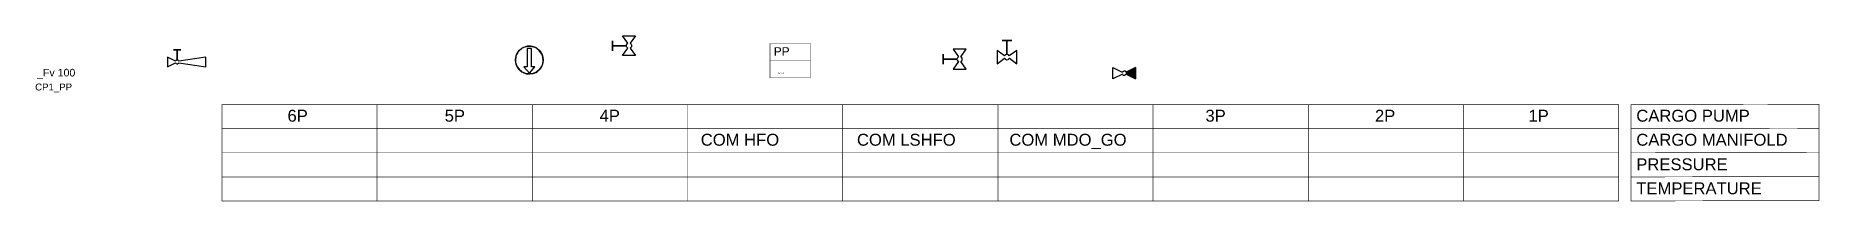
# Model space of a CAD drawing. Header units: millimetres. Extents: x 14456 to 25181, y 36625 to 39656.
# Drawn here: x 20047 to 23618, y 38882 to 39213 of the extents above; entities that cross this region are included whole.
import ezdxf

# ---------------------------------------------------------------- set-up
doc = ezdxf.new("R2010")
doc.units = ezdxf.units.MM
for name, color, linetype in [('Ballast', 80, 'Continuous'), ('Free values', 211, 'Continuous'), ('Objects not controlled', 40, 'Continuous'), ('Pumps', 130, 'Continuous'), ('Side tanks', 120, 'Continuous'), ('tank 13', 13, 'Continuous'), ('TEKST', 7, 'Continuous')]:
    doc.layers.add(name, color=color, linetype=linetype)
doc.styles.add('Arial', font='arial.ttf', dxfattribs={"height": 50})

msp = doc.modelspace()

# ---------------------------------------------------------------- texts
at = {"layer": 'Ballast', "linetype": 'Continuous', "style": 'Arial'}
msp.add_text('_Cov 1-53', height=2.4, dxfattribs=at).set_placement((21529.5, 39137.1))
at = {"layer": 'Ballast', "linetype": 'Continuous', "attachment_point": 1, "style": 'Arial'}
for s, insert, char_height, width in [('PP', (21524.6, 39190.2), 17, 60.953), ('   6P', (20523.4, 39065.1), 23.8, 333.436), ('    5P', (20828.8, 39065.1), 23.8, 333.436), ('      4P', (21120.4, 39065.1), 23.8, 333.436), ('    3P', (22351.8, 39065.1), 23.8, 333.436), ('    2P', (22691.2, 39065.1), 23.8, 333.436), ('    1P', (22998.5, 39065.1), 23.8, 333.436), ('CARGO PUMP', (23251.3, 39065.1), 23.8, 322.181), ('COM HFO', (21378.4, 39017.1), 23.8, 333.436), ('COM LSHFO', (21691.1, 39017.1), 23.8, 333.436), ('COM MDO_GO', (21996.3, 39017.1), 23.8, 333.436), ('CARGO MANIFOLD', (23251.3, 39017.1), 23.8, 322.181), ('PRESSURE', (23251.3, 38968), 23.8, 322.181), ('TEMPERATURE', (23251.3, 38920), 23.8, 322.181)]:
    msp.add_mtext(s, dxfattribs=dict(at, insert=insert, char_height=char_height, width=width))
at = {"layer": 'Free values', "linetype": 'Continuous', "style": 'Arial'}
msp.add_text('_Fv 100', height=15.18, dxfattribs=at).set_placement((20049.7, 39131.7, 0))
at = {"layer": 'TEKST', "insert": (20045.9, 39117.5), "char_height": 13.8, "attachment_point": 1, "style": 'Arial'}
msp.add_mtext_dynamic_manual_height_columns('CP1_PP', width=45.473, gutter_width=250, heights=[0], dxfattribs=at)

# ---------------------------------------------------------------- hatches: boundary and pattern name
at = {"layer": 'Objects not controlled'}
h = msp.add_hatch(dxfattribs=at)
h.set_pattern_fill('ANSI31', color=256, scale=7.2105, angle=-180)
h.set_pattern_definition([(225, (23805.3669, 38491.4791), (0.6373242, -0.6373242), [])])
h.paths.add_polyline_path([(22248.5, 39149.4), (22230.1, 39140.2), (22230.1, 39136.2), (22248.5, 39126.9)])

# ---------------------------------------------------------------- linework, layer by layer
for points in [[(21248, 39173.3), (21221.5, 39173.3), (21232.2, 39188.5), (21230.4, 39190.1), (21229.7, 39191.5), (21229.4, 39193.2), (21201.6, 39193.2), (21201.6, 39183.2), (21201.6, 39203.1), (21201.6, 39193.2), (21229.4, 39193.2), (21229.7, 39194.9), (21230.9, 39196.9), (21232.4, 39197.9), (21221.5, 39213), (21248, 39213), (21237.1, 39197.9), (21239, 39196.3), (21240, 39194.1), (21239.6, 39191.1), (21238.4, 39189.4), (21237.1, 39188.4), (21248, 39173.3)], [(21909.9, 39186), (21883.4, 39186), (21894.2, 39170.8), (21892.3, 39169.2), (21891.6, 39167.8), (21891.3, 39166.1), (21863.5, 39166.1), (21863.5, 39176.1), (21863.5, 39156.2), (21863.5, 39166.1), (21891.3, 39166.1), (21891.6, 39164.5), (21892.8, 39162.5), (21894.3, 39161.4), (21883.4, 39146.3), (21909.9, 39146.3), (21899, 39161.4), (21901, 39163.1), (21901.9, 39165.2), (21901.5, 39168.3), (21900.3, 39169.9), (21899, 39170.9), (21909.9, 39186)], [(22011.3, 39157), (22011.3, 39183.5), (21996.1, 39172.8), (21994.5, 39174.6), (21993.1, 39175.3), (21991.4, 39175.6), (21991.4, 39203.4), (22001.4, 39203.4), (21981.5, 39203.4), (21991.4, 39203.4), (21991.4, 39175.6), (21989.8, 39175.3), (21987.7, 39174.1), (21986.7, 39172.6), (21971.6, 39183.5), (21971.6, 39157), (21986.7, 39167.9), (21988.4, 39166), (21990.5, 39165), (21993.5, 39165.4), (21995.2, 39166.6), (21996.2, 39167.9), (22011.3, 39157)], [(22230.1, 39140.2), (22230.1, 39136.2), (22248.5, 39126.9), (22248.5, 39149.4), (22230.1, 39140.2)]]:
    msp.add_lwpolyline(points, close=True, dxfattribs=at)
for points in [[(20326.8, 39162.4), (20311, 39170.3), (20311, 39151.1), (20326.8, 39158.9), (20327.3, 39158.2), (20328, 39157.5), (20329.3, 39156.9), (20331.4, 39157), (20332.8, 39157.9), (20333.2, 39158.3), (20333.6, 39158.9), (20387.8, 39151.1), (20387.8, 39170.3), (20333.6, 39162.4), (20333.1, 39163.2), (20332.3, 39163.9), (20331.1, 39164.4), (20330.2, 39164.5), (20330.2, 39184.7), (20337.4, 39184.7), (20323, 39184.7), (20330.2, 39184.7), (20330.2, 39164.5), (20329.5, 39164.4), (20328.9, 39164.3), (20328.4, 39164), (20327.9, 39163.7), (20327.6, 39163.4), (20327.3, 39163.1), (20327, 39162.8)], [(22248.5, 39149.4), (22248.5, 39126.9), (22230.1, 39136.2), (22228.9, 39134.9), (22227, 39133.8), (22225, 39133.8), (22223.2, 39134.6), (22222.4, 39136.3), (22203.6, 39126.9), (22203.6, 39149.4), (22222, 39140.2), (22222.5, 39140.8), (22223.7, 39141.9), (22226.1, 39142.7), (22227.9, 39142.7), (22229.3, 39141), (22230.1, 39140.2), (22232.4, 39141.3), (22235.9, 39143.1), (22239.3, 39144.8), (22248.5, 39149.4)]]:
    msp.add_lwpolyline(points, dxfattribs=at)
at = {"layer": 'Pumps'}
msp.add_lwpolyline([(21035.3, 39192.3), (21031.5, 39192), (21027.5, 39191.2), (21023.6, 39189.7), (21019.6, 39187.4), (21015.9, 39184.4), (21013, 39181.2), (21011.2, 39178.3), (21009.8, 39175.6), (21008.5, 39172.2), (21007.9, 39169.8), (21007.5, 39166.3), (21007.4, 39164.4), (21007.8, 39159.8), (21008.7, 39156.2), (21010.9, 39151), (21013.2, 39147.5), (21016.2, 39144.2), (21020.3, 39140.9), (21023.9, 39139), (21029.6, 39137.1), (21035.3, 39136.6), (21043.1, 39137.7), (21047.9, 39139.6), (21051.6, 39141.8), (21055.7, 39145.5), (21058.4, 39148.9), (21060.7, 39153), (21062.1, 39157.1), (21063.1, 39162.7), (21062.4, 39170.6), (21060.3, 39176.5), (21054.5, 39184.5), (21049.9, 39188.1), (21046.3, 39190), (21041.8, 39191.5), (21037.4, 39192.2), (21035.3, 39192.3)], close=True, dxfattribs=at)
msp.add_lwpolyline([(21030.7, 39187.8), (21030.7, 39150.8), (21024.3, 39150.8), (21035.3, 39138.1), (21046.2, 39150.8), (21039.8, 39150.8), (21039.8, 39187.8), (21030.7, 39187.8)], dxfattribs=at)
at = {"layer": 'Side tanks'}
for points, const_width in [([(21598.3, 39197.4), (21517.1, 39197.4), (21517.1, 39163), (21598.3, 39163), (21598.3, 39197.4)], 0.875), ([(21598.3, 39163), (21517.1, 39163), (21517.1, 39128.7), (21598.3, 39128.7), (21598.3, 39163)], 0.875), ([(20730.4, 39075.1), (20419.8, 39075.1), (20419.8, 39027.1), (20730.4, 39027.1), (20730.4, 39075.1)], 1.23), ([(21041.1, 39075.1), (20730.4, 39075.1), (20730.4, 39027.1), (21041.1, 39027.1), (21041.1, 39075.1)], 1.23), ([(21351.8, 39075.1), (21041.1, 39075.1), (21041.1, 39027.1), (21351.8, 39027.1), (21351.8, 39075.1)], 1.23), ([(21662.5, 39075.1), (21351.8, 39075.1), (21351.8, 39027.1), (21662.5, 39027.1), (21662.5, 39075.1)], 1.23), ([(21973.2, 39075.1), (21662.5, 39075.1), (21662.5, 39027.1), (21973.2, 39027.1), (21973.2, 39075.1)], 1.23), ([(22283.9, 39075.1), (21973.2, 39075.1), (21973.2, 39027.1), (22283.9, 39027.1), (22283.9, 39075.1)], 1.23), ([(22594.5, 39075.1), (22283.9, 39075.1), (22283.9, 39027.1), (22594.5, 39027.1), (22594.5, 39075.1)], 1.23), ([(22905.2, 39075.1), (22594.5, 39075.1), (22594.5, 39027.1), (22905.2, 39027.1), (22905.2, 39075.1)], 1.23), ([(23215.9, 39075.1), (22905.2, 39075.1), (22905.2, 39027.1), (23215.9, 39027.1), (23215.9, 39075.1)], 1.23), ([(23617.1, 39075.9), (23240.8, 39075.1), (23240.8, 39027.1), (23617.1, 39027.8), (23617.1, 39075.9)], 1.23), ([(20730.4, 39027.1), (20419.8, 39027.1), (20419.8, 38979), (20730.4, 38979), (20730.4, 39027.1)], 1.23), ([(21041.1, 39027.1), (20730.4, 39027.1), (20730.4, 38979), (21041.1, 38979), (21041.1, 39027.1)], 1.23), ([(21351.8, 39027.1), (21041.1, 39027.1), (21041.1, 38979), (21351.8, 38979), (21351.8, 39027.1)], 1.23), ([(21662.5, 39027.1), (21351.8, 39027.1), (21351.8, 38979), (21662.5, 38979), (21662.5, 39027.1)], 1.23), ([(21973.2, 39027.1), (21662.5, 39027.1), (21662.5, 38979), (21973.2, 38979), (21973.2, 39027.1)], 1.23), ([(22283.9, 39027.1), (21973.2, 39027.1), (21973.2, 38979), (22283.9, 38979), (22283.9, 39027.1)], 1.23), ([(22594.5, 39027.1), (22283.9, 39027.1), (22283.9, 38979), (22594.5, 38979), (22594.5, 39027.1)], 1.23), ([(22905.2, 39027.1), (22594.5, 39027.1), (22594.5, 38979), (22905.2, 38979), (22905.2, 39027.1)], 1.23), ([(23215.9, 39027.1), (22905.2, 39027.1), (22905.2, 38979), (23215.9, 38979), (23215.9, 39027.1)], 1.23), ([(23617.1, 39027.8), (23240.8, 39027.1), (23240.8, 38979), (23617.1, 38979.7), (23617.1, 39027.8)], 1.23), ([(20730.4, 38979), (20419.8, 38979), (20419.8, 38930.9), (20730.4, 38930.9), (20730.4, 38979)], 1.23), ([(21041.1, 38979), (20730.4, 38979), (20730.4, 38930.9), (21041.1, 38930.9), (21041.1, 38979)], 1.23), ([(21351.8, 38979), (21041.1, 38979), (21041.1, 38930.9), (21351.8, 38930.9), (21351.8, 38979)], 1.23), ([(21662.5, 38979), (21351.8, 38979), (21351.8, 38930.9), (21662.5, 38930.9), (21662.5, 38979)], 1.23), ([(21973.2, 38979), (21662.5, 38979), (21662.5, 38930.9), (21973.2, 38930.9), (21973.2, 38979)], 1.23), ([(22283.9, 38979), (21973.2, 38979), (21973.2, 38930.9), (22283.9, 38930.9), (22283.9, 38979)], 1.23), ([(22594.5, 38979), (22283.9, 38979), (22283.9, 38930.9), (22594.5, 38930.9), (22594.5, 38979)], 1.23), ([(22905.2, 38979), (22594.5, 38979), (22594.5, 38930.9), (22905.2, 38930.9), (22905.2, 38979)], 1.23), ([(23215.9, 38979), (22905.2, 38979), (22905.2, 38930.9), (23215.9, 38930.9), (23215.9, 38979)], 1.23), ([(23617.1, 38979.7), (23240.8, 38979), (23240.8, 38930.9), (23617.1, 38931.6), (23617.1, 38979.7)], 1.23), ([(20730.4, 38930.9), (20419.8, 38930.9), (20419.8, 38882.9), (20730.4, 38882.9), (20730.4, 38930.9)], 1.23), ([(21041.1, 38930.9), (20730.4, 38930.9), (20730.4, 38882.9), (21041.1, 38882.9), (21041.1, 38930.9)], 1.23), ([(21351.8, 38930.9), (21041.1, 38930.9), (21041.1, 38882.9), (21351.8, 38882.9), (21351.8, 38930.9)], 1.23), ([(21662.5, 38930.9), (21351.8, 38930.9), (21351.8, 38882.9), (21662.5, 38882.9), (21662.5, 38930.9)], 1.23), ([(21973.2, 38930.9), (21662.5, 38930.9), (21662.5, 38882.9), (21973.2, 38882.9), (21973.2, 38930.9)], 1.23), ([(22283.9, 38930.9), (21973.2, 38930.9), (21973.2, 38882.9), (22283.9, 38882.9), (22283.9, 38930.9)], 1.23), ([(22594.5, 38930.9), (22283.9, 38930.9), (22283.9, 38882.9), (22594.5, 38882.9), (22594.5, 38930.9)], 1.23), ([(22905.2, 38930.9), (22594.5, 38930.9), (22594.5, 38882.9), (22905.2, 38882.9), (22905.2, 38930.9)], 1.23), ([(23215.9, 38930.9), (22905.2, 38930.9), (22905.2, 38882.9), (23215.9, 38882.9), (23215.9, 38930.9)], 1.23), ([(23617.1, 38931.6), (23240.8, 38930.9), (23240.8, 38882.9), (23617.1, 38883.6), (23617.1, 38931.6)], 1.23)]:
    msp.add_lwpolyline(points, dxfattribs=dict(at, const_width=const_width))
at = {"layer": 'tank 13'}
msp.add_circle((21035.3, 39164.4), 27.8, dxfattribs=at)

msp.set_redraw_order([(e.dxf.handle, doc.entitydb.next_handle()) for e in msp.query("TEXT MTEXT ATTDEF DIMENSION ARC_DIMENSION")])  # texts and dimensions are drawn at this point

doc.saveas('drawing.dxf')
